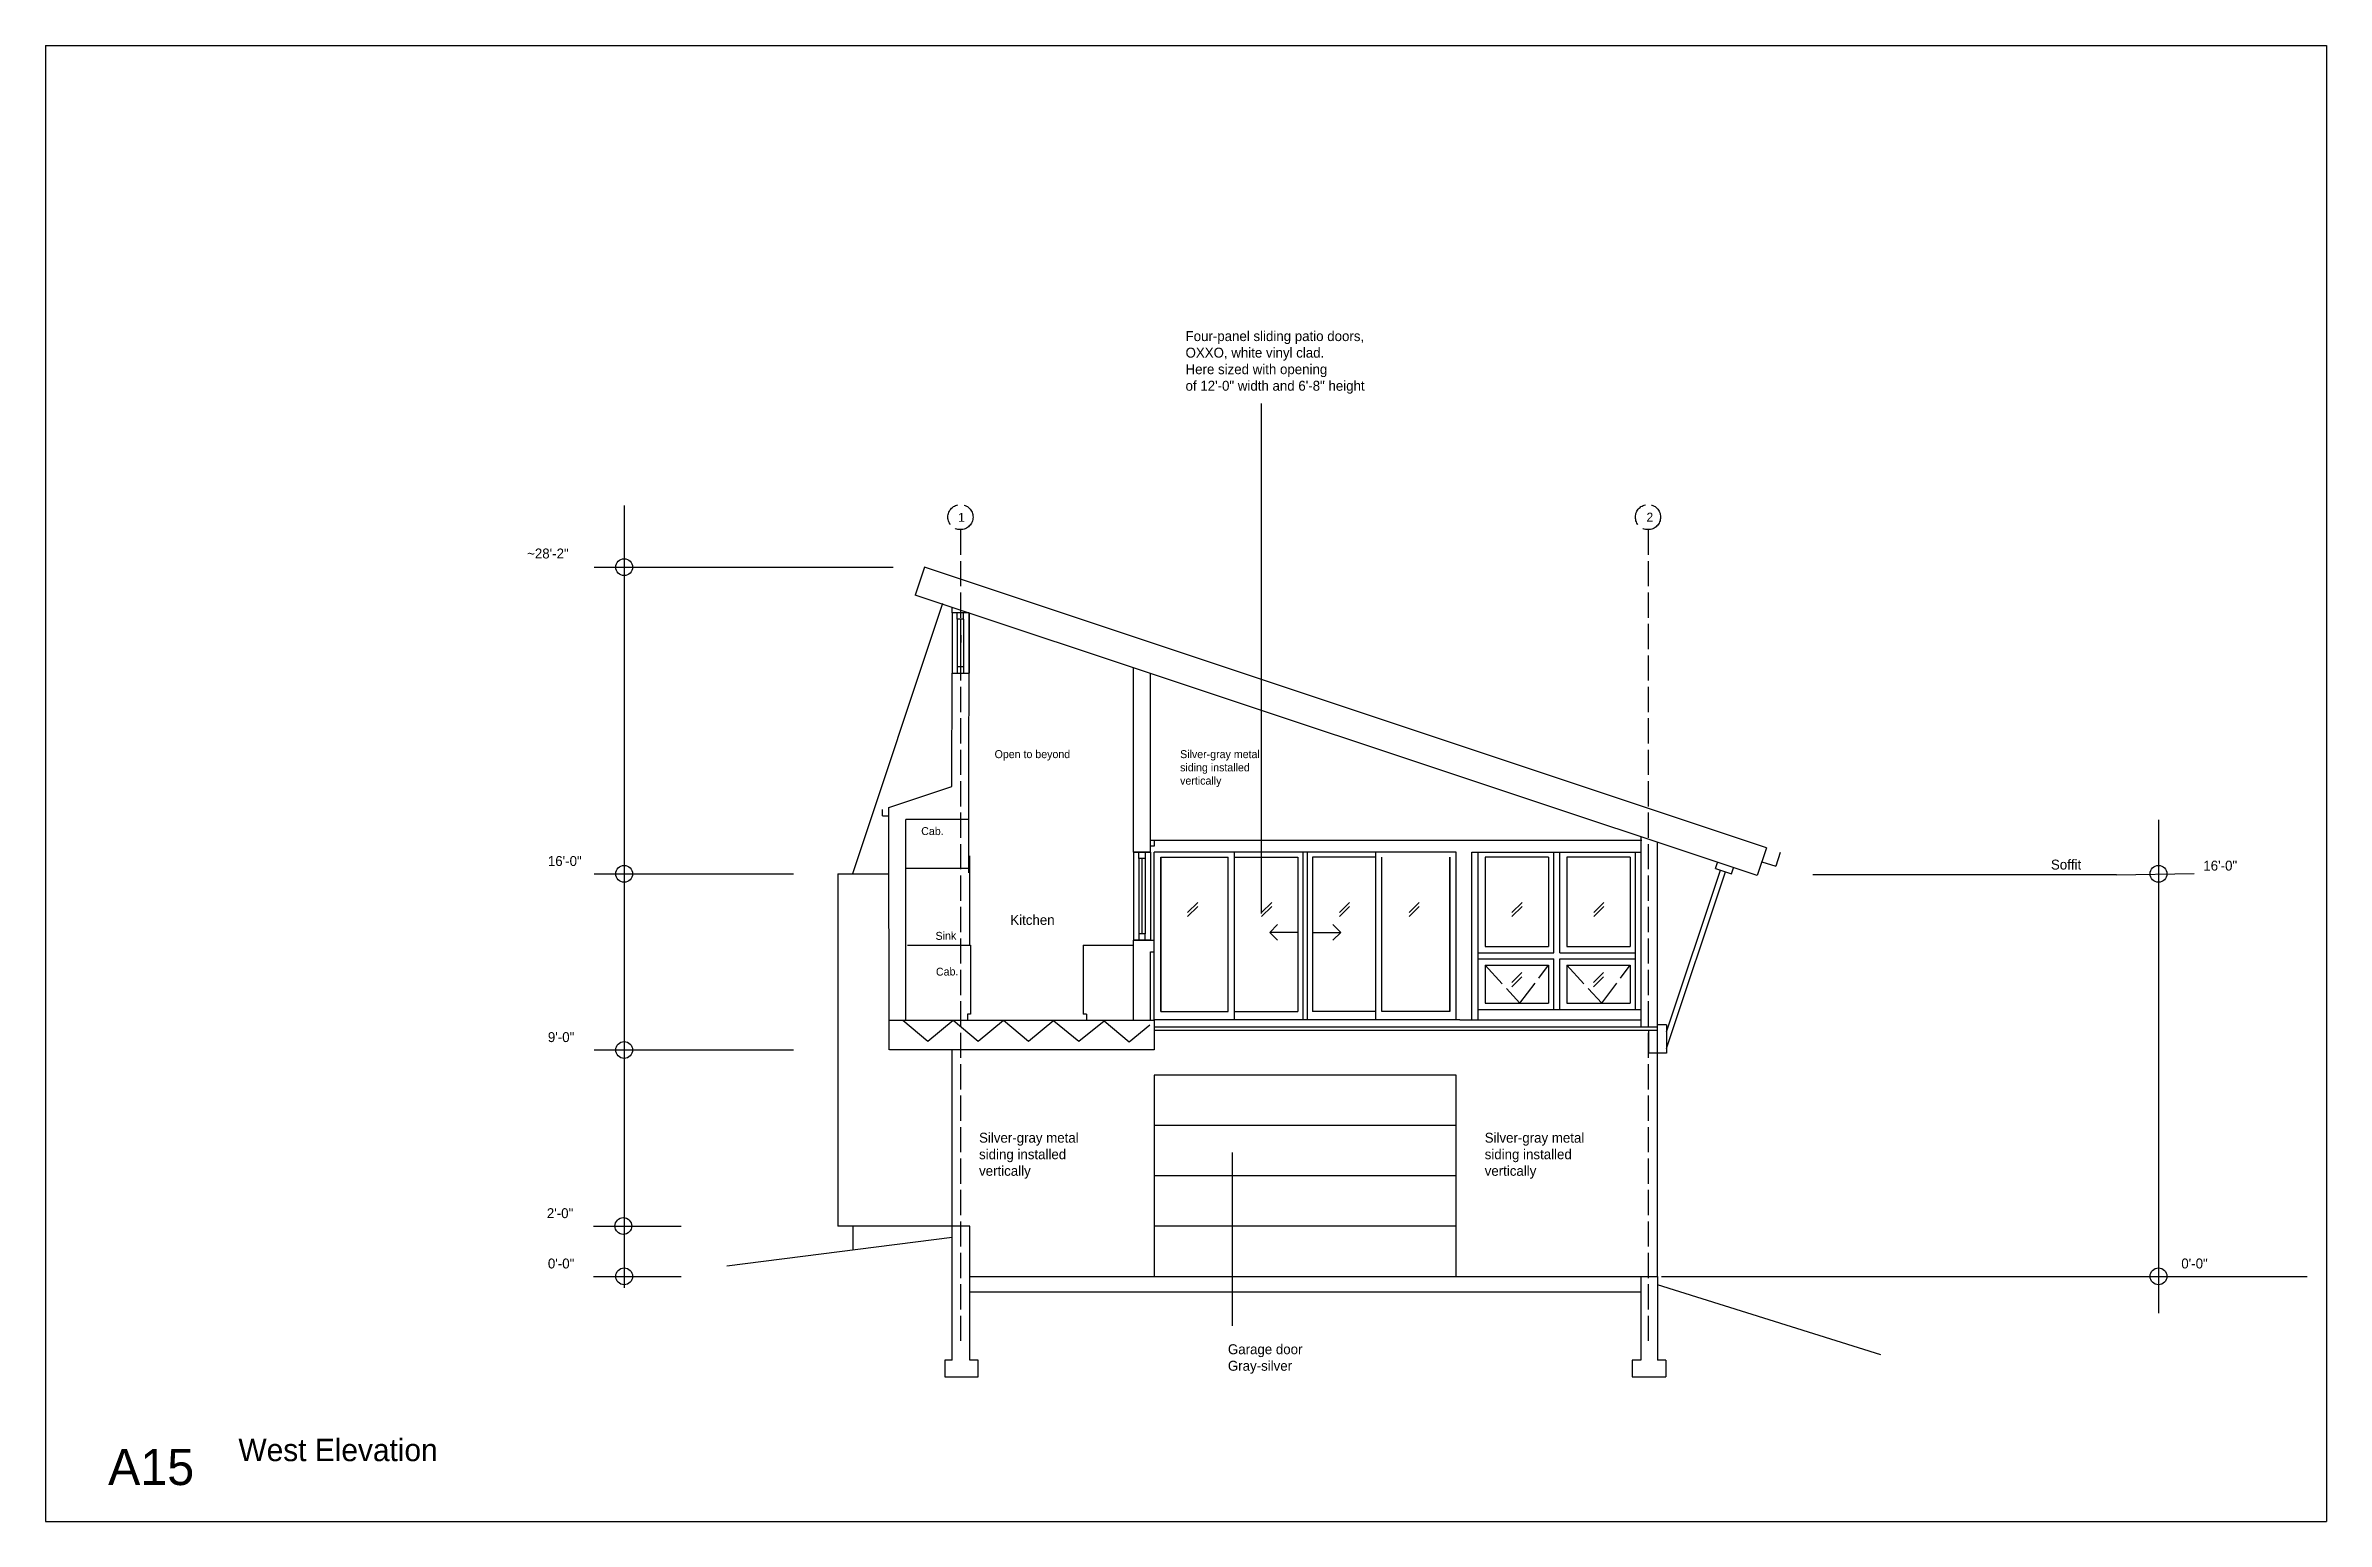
# Model space of a CAD drawing. Header units: inches. Extents: x -173 to 6851, y -308 to 3486.
# Drawn here: x 4564 to 5652, y 452 to 1156 of the extents above; entities that cross this region are included whole.
import ezdxf

# ---------------------------------------------------------------- set-up
doc = ezdxf.new("R2010")
doc.units = ezdxf.units.IN
doc.header["$MEASUREMENT"] = 0
doc.linetypes.add('ACAD_ISO02W100', pattern=[15, 12, -3])
for name, color, linetype in [('const', 7, 'Continuous'), ('e1', 7, 'Continuous'), ('e2', 251, 'Continuous'), ('grid', 252, 'ACAD_ISO02W100'), ('millwork', 253, 'Continuous'), ('soffit', 253, 'ACAD_ISO02W100'), ('walls', 7, 'Continuous')]:
    doc.layers.add(name, color=color, linetype=linetype)

msp = doc.modelspace()

# ---------------------------------------------------------------- texts
at = {"layer": 'const', "attachment_point": 1}
for s, insert, char_height, width in [('Four-panel sliding patio doors,^JOXXO, white vinyl clad.^JHere sized with opening^Jof 12\'-0" width and 6\'-8" height', (5108, 1019.5), 4.7359, 1805.775), ('1', (4999.5, 932.8), 4.26, 1625.197), ('2', (5327.9, 932.9), 4.26, 1625.197), ('~28\'-2"', (4793.9, 915.8), 4.74, 1805.775), ('Open to beyond', (5016.9, 819.6), 3.789, 1444.62), ('Silver-gray metal^Jsiding installed^Jvertically', (5105.4, 819.6), 3.789, 1444.62), ('Cab.', (4981.9, 782.9), 3.79, 1444.62), ('16\'-0"', (4803.8, 769.1), 4.74, 1805.775), ('Soffit', (5520.8, 767.4), 4.74, 1805.775), ('16\'-0"', (5593.5, 766.9), 4.74, 1805.775), ('Kitchen', (5024.4, 741), 4.74, 1805.775), ('9\'-0"', (4803.8, 685.1), 4.74, 1805.775), ('Silver-gray metal^Jsiding installed^Jvertically', (5009.5, 637.1), 4.736, 1805.775), ('Silver-gray metal^Jsiding installed^Jvertically', (5250.7, 637.1), 4.736, 1805.775), ('2\'-0"', (4803.3, 601.1), 4.74, 1805.775), ('0\'-0"', (4803.8, 577.1), 4.74, 1805.775), ('0\'-0"', (5583, 577.1), 4.74, 1805.775), ('Garage door^JGray-silver', (5128.2, 536.2), 4.736, 1805.775), ('West Elevation', (4656.2, 491.1), 10.656, 4062.993), ('A15', (4594, 486.3), 17.26, 6582.049)]:
    msp.add_mtext(s, dxfattribs=dict(at, insert=insert, char_height=char_height, width=width))
at = {"layer": 'const', "char_height": 3.79, "width": 1444.62, "attachment_point": 1, "rotation": 0.918}
for s, insert in [('Sink', (4988.7, 732.9)), ('Cab.', (4988.9, 715.8))]:
    msp.add_mtext(s, dxfattribs=dict(at, insert=insert))

# ---------------------------------------------------------------- linework, layer by layer
for p, q in [((4564.2, 1155.7), (4564.2, 451.7)), ((4564.2, 1155.7), (5652.2, 1155.7)), ((5652.2, 1155.7), (5652.2, 451.7)), ((5005.1, 592.6), (4996.6, 592.6)), ((4564.2, 451.7), (5652.2, 451.7))]:
    msp.add_line(p, q)
at = {"layer": 'e1'}
for p, q in [((4983.5, 906.9), (4979, 893.6)), ((5000.6, 882.1), (5000.6, 859.4)), ((4996.6, 856.4), (5004.7, 856.4)), ((5091.2, 776.5), (5091.2, 856.3)), ((4963.5, 788.3), (4963.5, 791.3)), ((4963.5, 788.3), (4966.5, 788.3)), ((5004.6, 786.6), (4974.6, 786.6)), ((5004.6, 763.1), (5004.6, 786.6)), ((5093.1, 773.8), (5091.2, 773.8)), ((5093.1, 776.5), (5093.1, 773.8)), ((5385.1, 773), (5380.6, 759.8)), ((5004.6, 763.1), (4974.6, 763.1)), ((5004.6, 765.1), (5004.6, 763.1)), ((5083.2, 771), (5091.2, 771)), ((5091.2, 771), (5083.2, 771)), ((5085.7, 768), (5085.7, 771)), ((5088.7, 768), (5085.7, 768)), ((5087.2, 768), (5087.2, 732)), ((5088.7, 771), (5088.7, 768)), ((5391.7, 770.8), (5389.5, 764.2)), ((5083.2, 729), (5091.2, 729)), ((5091.2, 729), (5083.2, 729)), ((5088.7, 732), (5085.7, 732)), ((5085.7, 732), (5085.7, 729)), ((5088.7, 729), (5088.7, 732)), ((5091.2, 729), (5093.1, 729)), ((4975.4, 726.6), (5005.4, 726.6)), ((5005.4, 726.6), (5005.4, 693.6)), ((5059.2, 726.6), (5083.2, 726.6)), ((5059.2, 726.6), (5059.2, 693.6)), ((5091.2, 723.4), (5093.1, 723.4)), ((5005.4, 693.6), (5003.9, 693.6)), ((5003.9, 693.6), (5003.9, 690.6)), ((5060.7, 693.6), (5059.2, 693.6)), ((5060.7, 693.6), (5060.7, 690.6)), ((5093.1, 690.6), (5093.1, 676.6)), ((5093.1, 687.6), (5333, 687.6)), ((5093.1, 686.1), (5333, 686.1)), ((5329, 675.1), (5329, 686.1)), ((5333, 687.6), (5333, 675.1))]:
    msp.add_line(p, q, dxfattribs=at)
at = {"layer": 'e2'}
for p, q in [((5144.1, 985), (5144.1, 741.7)), ((4840.2, 936.3), (4840.2, 563.1)), ((4825.9, 906.9), (4968.5, 906.9)), ((4992.1, 889.5), (4949.1, 760.6)), ((4996.6, 885.1), (4996.6, 856.5)), ((4999.1, 882.1), (4999.1, 859.4)), ((5002.1, 882.1), (5002.1, 859.4)), ((5004.7, 885.1), (5004.7, 856.4)), ((5000.8, 870.9), (5000.8, 874.4)), ((5000.8, 874.4), (5000.8, 870.9)), ((5572.1, 786.3), (5572.1, 551.1)), ((5325.6, 776.5), (5091.2, 776.5)), ((5325.1, 778.5), (5325.1, 687.6)), ((5333.1, 687.6), (5333.1, 775.9)), ((5004.6, 761.1), (5004.6, 763.1)), ((5005.1, 726.6), (5005.1, 769.2)), ((5005.1, 726.6), (5005.1, 763.1)), ((5083.2, 771), (5083.2, 729)), ((5085.7, 768), (5085.7, 732)), ((5088.7, 768), (5088.7, 732)), ((5091.2, 771), (5091.2, 729)), ((5237.1, 771), (5093.1, 771)), ((5093.1, 691), (5093.1, 771)), ((5096.2, 695), (5096.2, 768.5)), ((5096.2, 768.5), (5096.2, 695)), ((5096.2, 768.5), (5128.4, 768.5)), ((5128.4, 695), (5128.4, 768.5)), ((5131.4, 691), (5131.4, 771)), ((5131.4, 768.5), (5161.6, 768.5)), ((5161.6, 768.5), (5161.6, 695)), ((5164.1, 691), (5164.1, 771)), ((5166.1, 691), (5166.1, 771)), ((5168.6, 768.5), (5168.6, 695)), ((5198.7, 768.5), (5168.6, 768.5)), ((5198.7, 691), (5198.7, 771)), ((5201.7, 695), (5201.7, 768.5)), ((5234, 695), (5234, 768.5)), ((5234, 768.5), (5234, 695)), ((5237.1, 691), (5237.1, 771)), ((5244.6, 771), (5325.1, 771)), ((5244.6, 691), (5244.6, 771)), ((5247.6, 691), (5247.6, 771)), ((5250.2, 771), (5325.4, 771)), ((5250.9, 768.5), (5250.9, 726)), ((5281.1, 768.5), (5250.9, 768.5)), ((5281.1, 768.5), (5281.1, 726)), ((5283.6, 723), (5283.6, 770.7)), ((5286.6, 723), (5286.6, 770.7)), ((5320.1, 768.5), (5289.9, 768.5)), ((5289.9, 768.5), (5289.9, 726)), ((5320.1, 768.5), (5320.1, 726)), ((5322.6, 695.9), (5322.6, 771)), ((5337.5, 685.2), (5363.2, 762.3)), ((5360.8, 763.1), (5361.8, 766)), ((5360.8, 763.1), (5368.4, 760.6)), ((5368.4, 760.6), (5369.4, 763.5)), ((4825.9, 760.6), (4921, 760.6)), ((4942.1, 760.6), (4966.6, 760.6)), ((4942.1, 760.6), (4942.1, 592.6)), ((5337.5, 677.3), (5365.6, 761.6)), ((5552.1, 760.2), (5407.2, 760.2)), ((5552.1, 760.2), (5589.2, 760.8)), ((5109, 742.2), (5113.8, 747)), ((5109, 740.2), (5113.8, 745)), ((5144.3, 742.2), (5149.1, 747)), ((5144.3, 740.2), (5149.1, 745)), ((5181.4, 742.2), (5186.2, 747)), ((5181.4, 740.2), (5186.2, 745)), ((5214.6, 742.2), (5219.4, 747)), ((5214.6, 740.2), (5219.4, 745)), ((5263.7, 742.2), (5268.5, 747)), ((5263.7, 740.2), (5268.5, 745)), ((5302.7, 742.2), (5307.5, 747)), ((5302.7, 740.2), (5307.5, 745)), ((5148.2, 732.7), (5151.9, 736.5)), ((5161.6, 732.7), (5148.2, 732.7)), ((5148.2, 732.7), (5151.9, 729)), ((5168.6, 732.7), (5182, 732.7)), ((5182, 732.7), (5178.3, 736.5)), ((5182, 732.7), (5178.3, 729)), ((5247.6, 723), (5283.6, 723)), ((5247.6, 720), (5283.6, 720)), ((5250.9, 726), (5281.1, 726)), ((5283.6, 695.9), (5283.6, 720)), ((5286.6, 723), (5322.6, 723)), ((5286.6, 695.9), (5286.6, 720)), ((5286.6, 720), (5322.6, 720)), ((5289.9, 726), (5320.1, 726)), ((5250.9, 717), (5281.1, 717)), ((5250.9, 717), (5250.9, 698.9)), ((5263.6, 708.7), (5268.4, 713.5)), ((5263.6, 706.7), (5268.4, 711.5)), ((5281.1, 717), (5281.1, 698.9)), ((5289.9, 717), (5289.9, 698.9)), ((5289.9, 717), (5320.1, 717)), ((5302.6, 708.7), (5307.4, 713.5)), ((5302.6, 706.7), (5307.4, 711.5)), ((5320.1, 717), (5320.1, 698.9)), ((5250.9, 698.9), (5281.1, 698.9)), ((5289.9, 698.9), (5320.1, 698.9)), ((4985.1, 680.6), (4973.1, 690.6)), ((4997.1, 690.6), (4985.1, 680.6)), ((5009.1, 680.6), (4997.1, 690.6)), ((5021.1, 690.6), (5009.1, 680.6)), ((5033.1, 680.6), (5021.1, 690.6)), ((5045.1, 690.6), (5033.1, 680.6)), ((5057.1, 680.6), (5045.1, 690.3)), ((5069.1, 690.3), (5057.1, 680.6)), ((5081.1, 680.3), (5069.1, 690.3)), ((5090.9, 688.5), (5081.1, 680.3)), ((5238.8, 691), (5093.1, 691)), ((5096.2, 695), (5128.4, 695)), ((5131.4, 695), (5161.6, 695)), ((5198.7, 695), (5168.6, 695)), ((5234, 695), (5201.7, 695)), ((5238.8, 691), (5324.8, 691)), ((5247.6, 695.9), (5325.1, 695.9)), ((4825.9, 676.6), (4921, 676.6)), ((4996.6, 592.6), (4996.6, 676.6)), ((5333.1, 568.6), (5333.1, 681.6)), ((5237.1, 664.6), (5093.1, 664.6)), ((5237.1, 568.6), (5237.1, 664.6)), ((5237.1, 640.6), (5093.1, 640.6)), ((5130.3, 627.7), (5130.3, 545)), ((5237.1, 616.6), (5093.1, 616.6)), ((4825.5, 592.6), (4867.4, 592.6)), ((4996.6, 592.6), (4942.1, 592.6)), ((4949.3, 592.6), (4949.3, 581.1)), ((5237.1, 592.6), (5093.1, 592.6)), ((4825.5, 568.6), (4867.4, 568.6)), ((5335.1, 568.6), (5643, 568.6)), ((5557.4, 568.6), (5599.3, 568.6))]:
    msp.add_line(p, q, dxfattribs=at)
for centre in [(4840.2, 906.9), (4840.2, 760.6), (5572.1, 760.6), (4840.2, 676.6), (4839.8, 592.6), (4840.2, 568.6), (5572.1, 568.6)]:
    msp.add_circle(centre, 4, dxfattribs=at)
at = {"layer": 'grid'}
for p, q in [((5000.6, 924.8), (5000.6, 535.9)), ((5328.6, 924.8), (5328.6, 535.9))]:
    msp.add_line(p, q, dxfattribs=at)
for centre in [(5000.6, 930.8), (5328.6, 930.8)]:
    msp.add_circle(centre, 6, dxfattribs=at)
at = {"layer": 'millwork'}
for p, q in [((5337.5, 688.6), (5333, 688.6)), ((5337.5, 688.6), (5337.5, 675.1)), ((5337.5, 675.1), (5333, 675.1)), ((5093.1, 664.6), (5093.1, 568.6))]:
    msp.add_line(p, q, dxfattribs=at)
at = {"layer": 'soffit'}
for p, q in [((5250.9, 717), (5267.5, 698.9)), ((5267.5, 698.9), (5281.1, 717)), ((5289.9, 717), (5306.5, 698.9)), ((5306.5, 698.9), (5320.1, 717))]:
    msp.add_line(p, q, dxfattribs=at)
at = {"layer": 'walls'}
for p, q in [((5385.1, 773), (4983.5, 906.9)), ((5380.6, 759.8), (4979, 893.6)), ((4996.6, 885.1), (4996.6, 887.8)), ((5004.7, 885.1), (4996.6, 885.1)), ((4999.1, 882.1), (4999.1, 885.1)), ((5002.1, 882.1), (4999.1, 882.1)), ((5002.1, 882.1), (5002.1, 885.1)), ((5004.6, 786.6), (5004.7, 885.1)), ((4996.5, 802.3), (4996.6, 856.4)), ((5002.1, 859.4), (4999.1, 859.4)), ((4999.1, 859.4), (4999.1, 856.4)), ((5002.1, 859.4), (5002.1, 856.4)), ((5083.2, 771), (5083.2, 858.9)), ((4966.5, 792.3), (4996.5, 802.3)), ((4966.6, 676.6), (4966.5, 792.3)), ((4974.6, 690.6), (4974.5, 786.6)), ((5091.2, 771), (5091.2, 776.5)), ((5382.9, 766.4), (5389.5, 764.2)), ((5083.2, 690.6), (5083.2, 729)), ((5093.1, 723.4), (5093.1, 729)), ((5091.2, 690.6), (5091.2, 723.4)), ((5093.1, 690.6), (4966.8, 690.6)), ((5093.1, 676.6), (4966.8, 676.6)), ((5333, 675.1), (5329, 675.1)), ((4996.6, 587.1), (4996.6, 592.6)), ((5005.1, 528.6), (5005.1, 592.6)), ((4996.6, 587.1), (4889.1, 573.4)), ((4996.6, 528.6), (4996.6, 587.1)), ((5005.1, 568.6), (5333.1, 568.6)), ((5325.1, 568.6), (5325.1, 528.6)), ((5333.1, 568.6), (5333.1, 549.1)), ((5325.1, 561.1), (5005.1, 561.1)), ((5333.1, 565.7), (5333.1, 528.6)), ((5439.6, 531.1), (5333.1, 564.6)), ((4996.6, 528.6), (4993.1, 528.6)), ((4993.1, 528.6), (4993.1, 520.6)), ((5009.1, 528.6), (5005.1, 528.6)), ((5009.1, 520.6), (5009.1, 528.6)), ((5325.1, 528.6), (5321.1, 528.6)), ((5321.1, 528.6), (5321.1, 520.6)), ((5337.1, 528.6), (5333.1, 528.6)), ((5337.1, 528.6), (5337.1, 520.6)), ((4993.1, 520.6), (5009.1, 520.6)), ((5321.1, 520.6), (5337.1, 520.6)), ((5333.1, 520.6), (5337.1, 520.6))]:
    msp.add_line(p, q, dxfattribs=at)

msp.set_redraw_order([(e.dxf.handle, doc.entitydb.next_handle()) for e in msp.query("TEXT MTEXT ATTDEF DIMENSION ARC_DIMENSION")])  # texts and dimensions are drawn at this point

doc.saveas('drawing.dxf')
